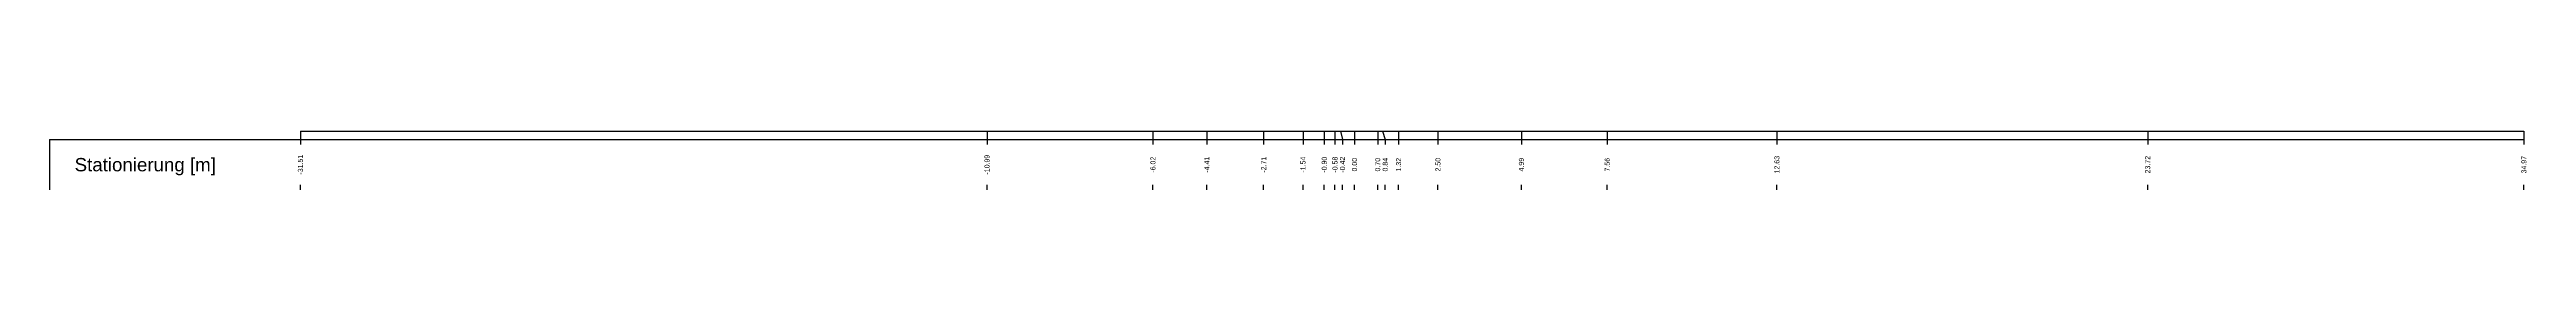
# Model space of a CAD drawing. Header units: millimetres. Extents: x -8 to 79, y -83 to 317.
# Drawn here: x -7.5 to 66.6, y 22.2 to 24 of the extents above; entities that cross this region are included whole.
import ezdxf
from ezdxf.enums import TextEntityAlignment as Align

# ---------------------------------------------------------------- set-up
doc = ezdxf.new("R2010")
doc.units = ezdxf.units.MM
doc.styles.get("Standard").update_dxf_attribs({"font": 'arial.ttf'})

msp = doc.modelspace()

# ---------------------------------------------------------------- linework, layer by layer
at = {"layer": 'band'}
for p, q in [((0, 23.75), (0, 23.6)), ((20.529, 23.75), (20.529, 23.6)), ((25.491, 23.75), (25.491, 23.6)), ((27.101, 23.75), (27.101, 23.6)), ((28.8, 23.75), (28.8, 23.6)), ((29.977, 23.75), (29.977, 23.6)), ((30.611, 23.75), (30.611, 23.6)), ((30.933, 23.75), (30.933, 23.6)), ((31.158, 23.75), (31.158, 23.6)), ((31.517, 23.75), (31.517, 23.6)), ((32.21, 23.75), (32.21, 23.6)), ((32.435, 23.75), (32.435, 23.6)), ((32.835, 23.75), (32.835, 23.6)), ((34.012, 23.75), (34.012, 23.6)), ((36.506, 23.75), (36.506, 23.6)), ((39.072, 23.75), (39.072, 23.6)), ((44.145, 23.75), (44.145, 23.6)), ((55.232, 23.75), (55.232, 23.6)), ((66.48, 23.75), (66.48, 23.6)), ((0, 22.25), (0, 22.4)), ((20.529, 22.25), (20.529, 22.4)), ((25.491, 22.25), (25.491, 22.4)), ((27.101, 22.25), (27.101, 22.4)), ((28.8, 22.25), (28.8, 22.4)), ((29.977, 22.25), (29.977, 22.4)), ((30.611, 22.25), (30.611, 22.4)), ((30.933, 22.25), (30.933, 22.4)), ((31.158, 22.25), (31.158, 22.4)), ((31.517, 22.25), (31.517, 22.4)), ((32.21, 22.25), (32.21, 22.4)), ((32.435, 22.25), (32.435, 22.4)), ((32.835, 22.25), (32.835, 22.4)), ((34.012, 22.25), (34.012, 22.4)), ((36.506, 22.25), (36.506, 22.4)), ((39.072, 22.25), (39.072, 22.4)), ((44.145, 22.25), (44.145, 22.4)), ((55.232, 22.25), (55.232, 22.4)), ((66.48, 22.25), (66.48, 22.4))]:
    msp.add_line(p, q, dxfattribs=at)
at = {"layer": 'frame'}
for p, q in [((-7.5, 23.75), (66.48, 23.75)), ((-7.5, 23.75), (-7.5, 22.25)), ((0, 24), (66.48, 24))]:
    msp.add_line(p, q, dxfattribs=at)
at = {"layer": 'marker', "color": 253}
for p, q in [((0, 24), (0, 23.75)), ((20.529, 24), (20.529, 23.75)), ((25.491, 24), (25.491, 23.75)), ((27.101, 24), (27.101, 23.75)), ((28.8, 24), (28.8, 23.75)), ((29.977, 24), (29.977, 23.75)), ((30.611, 24), (30.611, 23.75)), ((30.933, 24), (30.933, 23.75)), ((31.094, 24), (31.158, 23.75)), ((31.517, 24), (31.517, 23.75)), ((32.21, 24), (32.21, 23.75)), ((32.352, 24), (32.435, 23.75)), ((32.835, 24), (32.835, 23.75)), ((34.012, 24), (34.012, 23.75)), ((36.506, 24), (36.506, 23.75)), ((39.072, 24), (39.072, 23.75)), ((44.145, 24), (44.145, 23.75)), ((55.232, 24), (55.232, 23.75)), ((66.48, 24), (66.48, 23.75))]:
    msp.add_line(p, q, dxfattribs=at)

# ---------------------------------------------------------------- texts
msp.add_text('Stationierung [m]', height=0.4).set_placement((-6.75, 23), align=Align.MIDDLE_LEFT)
for s, p in [('-31.51', (0, 23)), ('-10.99', (20.529, 23)), ('-6.02', (25.491, 23)), ('-4.41', (27.101, 23)), ('-2.71', (28.8, 23)), ('-1.54', (29.977, 23)), ('-0.90', (30.611, 23)), ('-0.58', (30.933, 23)), ('-0.42', (31.158, 23)), ('0.00', (31.517, 23)), ('0.70', (32.21, 23)), ('0.84', (32.435, 23)), ('1.32', (32.835, 23)), ('2.50', (34.012, 23)), ('4.99', (36.506, 23)), ('7.56', (39.072, 23)), ('12.63', (44.145, 23)), ('23.72', (55.232, 23)), ('34.97', (66.48, 23))]:
    msp.add_text(s, height=0.15, rotation=90).set_placement(p, align=Align.MIDDLE)

doc.saveas('drawing.dxf')
